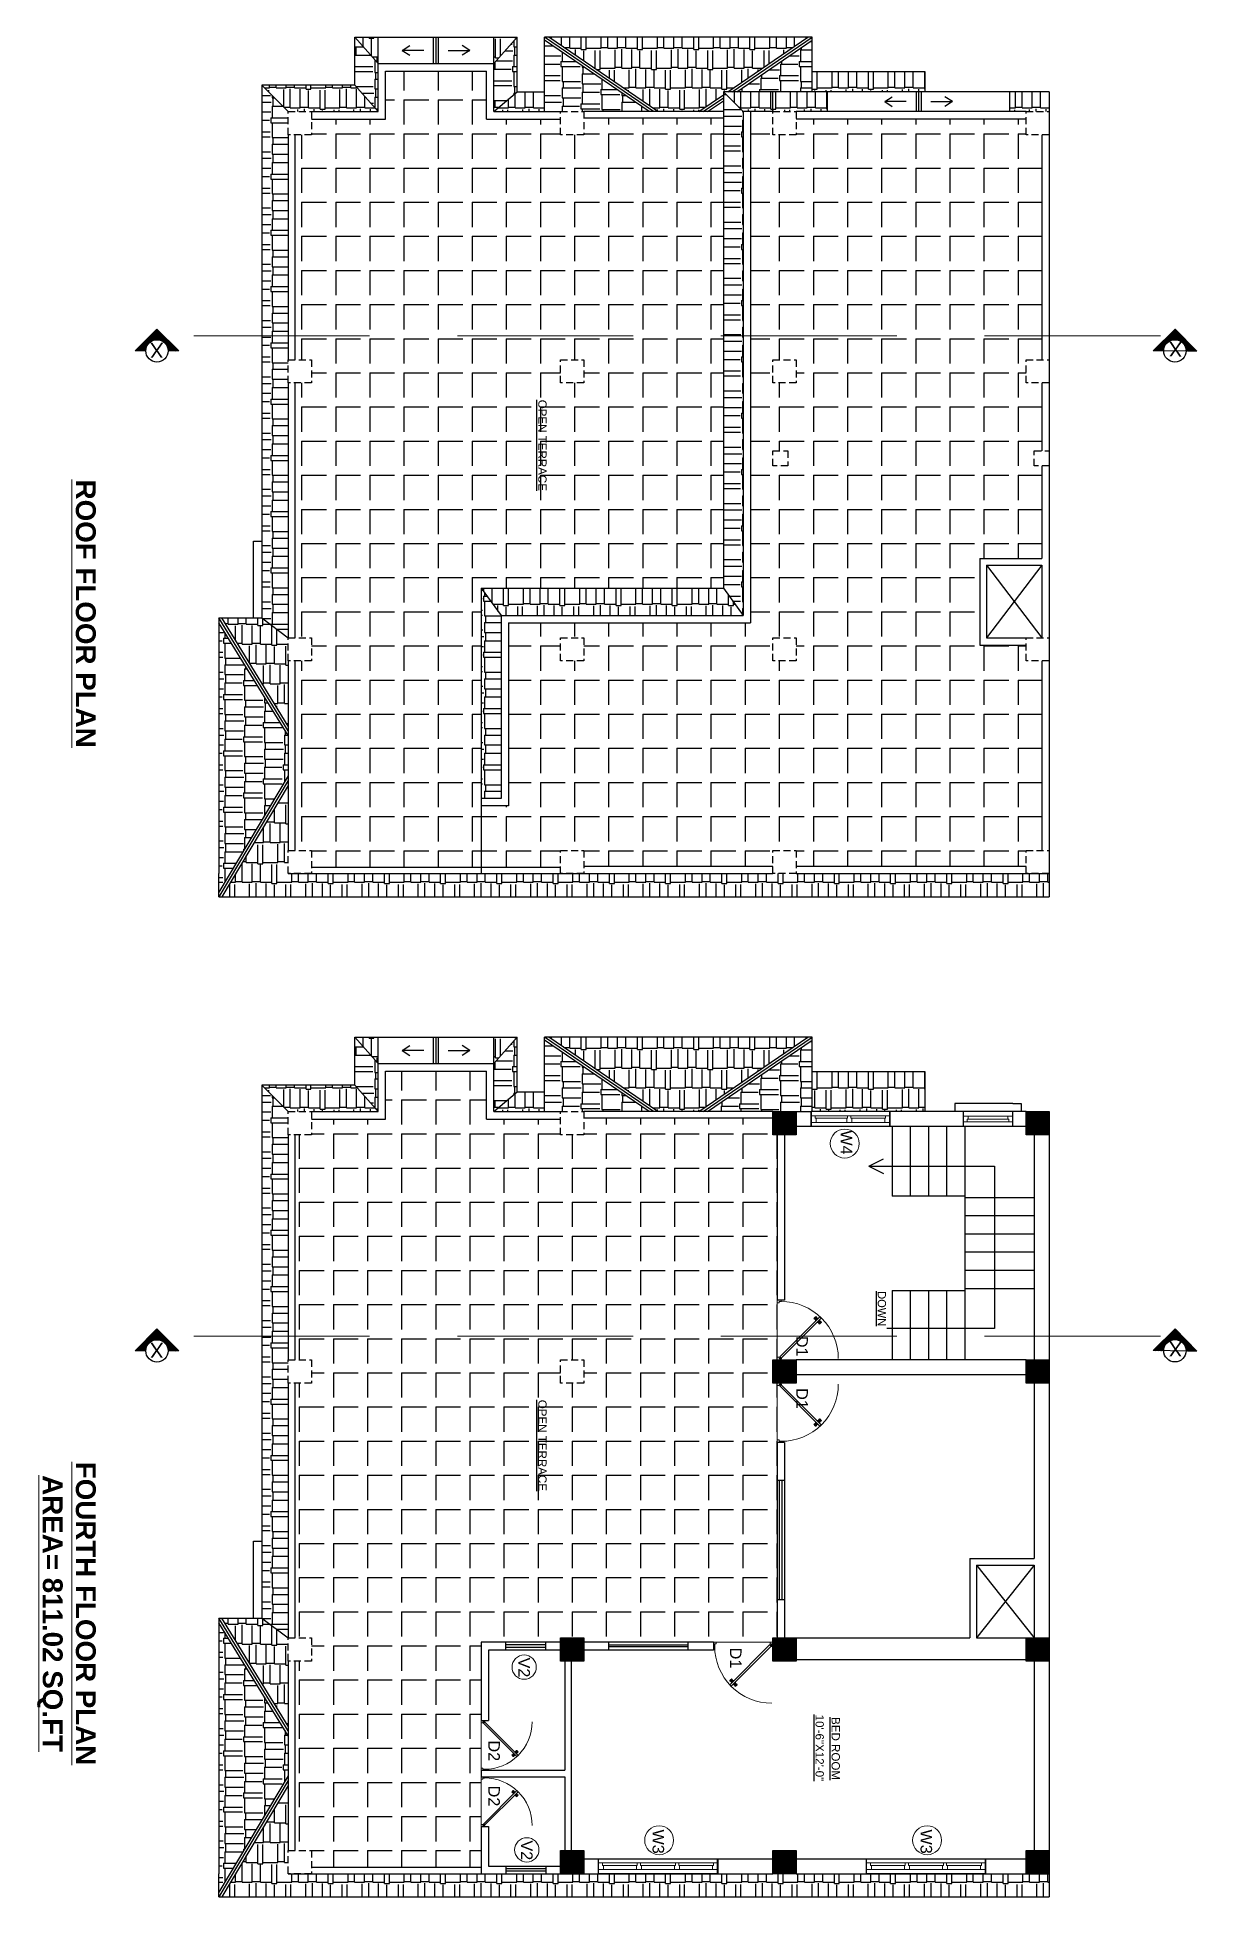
# Model space of a CAD drawing. Header units: inches. Extents: x 1397 to 20304, y -27267 to -746.
# Drawn here: x 15992 to 16694, y -18314 to -17190 of the extents above; entities that cross this region are included whole.
import ezdxf

# ---------------------------------------------------------------- set-up
doc = ezdxf.new("R2010")
doc.units = ezdxf.units.IN
doc.header["$LTSCALE"] = 17
doc.header["$MEASUREMENT"] = 0
doc.linetypes.add('21_FP_00$0$HIDDEN', pattern=[0.375, 0.25, -0.125])
doc.linetypes.add('PHANTOM2', pattern=[1.25, 0.625, -0.125, 0.125, -0.125, 0.125, -0.125])
for name, color, linetype, lineweight in [('25 BOT BAR', 12, 'Continuous', 25), ('aa_section_line', 2, 'PHANTOM2', 13), ('DOOR & WIN', 1, 'Continuous', 25), ('OUTLINE', 1, 'Continuous', 25), ('PUERTAS', 7, 'Continuous', 9), ('TEXT', 231, 'Continuous', 20), ('WINDOW FRAME PLAN', 162, 'Continuous', 18)]:
    doc.layers.add(name, color=color, linetype=linetype, lineweight=lineweight)
doc.layers.add('A-Sect-Iden', color=111, linetype='Continuous')
doc.styles.add('DIMTEXT', font='arial.ttf', dxfattribs={"height": 6})
doc.styles.add('HEADING', font='swissel.ttf')
pattern_1 = [(270, (38942.955, -7224.96), (12, -25.5), [6, -5, 7, -3, 9, -4]), (270, (38943.455, -7230.96), (12, -25.5), [5, -19, 4, -6]), (270, (38942.205, -7242.96), (12, -25.5), [3, -31]), (360, (38942.955, -7224.96), (12, 8.5), [11.5, -36.5]), (360, (38942.955, -7230.96), (12, 8.5), [11.25, -36.75]), (360, (38942.955, -7235.96), (12, 8.5), [10.5, -37.5]), (360, (38942.205, -7242.96), (12, 8.5), [11.5, -36.5]), (360, (38942.205, -7245.96), (12, 8.5), [11.5, -36.5]), (360, (38942.955, -7254.96), (12, 8.5), [11, -37])]
pattern_2 = [(270, (38942.955, -7224.96), (20.625, -4e-15), [15, -5.625]), (360, (38942.955, -7224.96), (5e-15, 20.625), [15, -5.625])]
pattern_3 = [(360, (37765.9, -7829.223), (25.5, 12), [6, -5, 7, -3, 9, -4]), (360, (37771.9, -7828.723), (25.5, 12), [5, -19, 4, -6]), (360, (37783.9, -7829.973), (25.5, 12), [3, -31]), (90, (37765.8995, -7829.223), (-8.5, 12), [11.5, -36.5]), (90, (37771.8995, -7829.223), (-8.5, 12), [11.25, -36.75]), (90, (37776.8995, -7829.223), (-8.5, 12), [10.5, -37.5]), (90, (37783.8995, -7829.973), (-8.5, 12), [11.5, -36.5]), (90, (37786.8995, -7829.973), (-8.5, 12), [11.5, -36.5]), (90, (37795.8995, -7829.223), (-8.5, 12), [11, -37])]
pattern_4 = [(270, (37765.9, -7829.223), (12, -25.5), [6, -5, 7, -3, 9, -4]), (270, (37766.4, -7835.223), (12, -25.5), [5, -19, 4, -6]), (270, (37765.15, -7847.223), (12, -25.5), [3, -31]), (360, (37765.8995, -7829.223), (12, 8.5), [11.5, -36.5]), (360, (37765.8995, -7835.223), (12, 8.5), [11.25, -36.75]), (360, (37765.8995, -7840.223), (12, 8.5), [10.5, -37.5]), (360, (37765.1495, -7847.223), (12, 8.5), [11.5, -36.5]), (360, (37765.1495, -7850.223), (12, 8.5), [11.5, -36.5]), (360, (37765.8995, -7859.223), (12, 8.5), [11, -37])]
pattern_5 = [(270, (34998.502, -7829.223), (12, -25.5), [6, -5, 7, -3, 9, -4]), (270, (34999.002, -7835.223), (12, -25.5), [5, -19, 4, -6]), (270, (34997.752, -7847.223), (12, -25.5), [3, -31]), (360, (34998.502, -7829.223), (12, 8.5), [11.5, -36.5]), (360, (34998.502, -7835.223), (12, 8.5), [11.25, -36.75]), (360, (34998.502, -7840.223), (12, 8.5), [10.5, -37.5]), (360, (34997.752, -7847.223), (12, 8.5), [11.5, -36.5]), (360, (34997.752, -7850.223), (12, 8.5), [11.5, -36.5]), (360, (34998.502, -7859.223), (12, 8.5), [11, -37])]
pattern_6 = [(360, (34998.502, -7829.223), (25.5, 12), [6, -5, 7, -3, 9, -4]), (360, (35004.502, -7828.723), (25.5, 12), [5, -19, 4, -6]), (360, (35016.502, -7829.973), (25.5, 12), [3, -31]), (90, (34998.502, -7829.223), (-8.5, 12), [11.5, -36.5]), (90, (35004.502, -7829.223), (-8.5, 12), [11.25, -36.75]), (90, (35009.502, -7829.223), (-8.5, 12), [10.5, -37.5]), (90, (35016.502, -7829.973), (-8.5, 12), [11.5, -36.5]), (90, (35019.502, -7829.973), (-8.5, 12), [11.5, -36.5]), (90, (35028.502, -7829.223), (-8.5, 12), [11, -37])]
pattern_7 = [(360, (36872.581, -6982.3), (25.5, 12), [6, -5, 7, -3, 9, -4]), (360, (36878.581, -6981.8), (25.5, 12), [5, -19, 4, -6]), (360, (36890.581, -6983.05), (25.5, 12), [3, -31]), (90, (36872.581, -6982.3005), (-8.5, 12), [11.5, -36.5]), (90, (36878.581, -6982.3005), (-8.5, 12), [11.25, -36.75]), (90, (36883.581, -6982.3005), (-8.5, 12), [10.5, -37.5]), (90, (36890.581, -6983.0505), (-8.5, 12), [11.5, -36.5]), (90, (36893.581, -6983.0505), (-8.5, 12), [11.5, -36.5]), (90, (36902.581, -6982.3005), (-8.5, 12), [11, -37])]
pattern_8 = [(270, (36872.581, -6982.3), (12, -25.5), [6, -5, 7, -3, 9, -4]), (270, (36873.081, -6988.3), (12, -25.5), [5, -19, 4, -6]), (270, (36871.831, -7000.3), (12, -25.5), [3, -31]), (360, (36872.581, -6982.3005), (12, 8.5), [11.5, -36.5]), (360, (36872.581, -6988.3005), (12, 8.5), [11.25, -36.75]), (360, (36872.581, -6993.3005), (12, 8.5), [10.5, -37.5]), (360, (36871.831, -7000.3005), (12, 8.5), [11.5, -36.5]), (360, (36871.831, -7003.3005), (12, 8.5), [11.5, -36.5]), (360, (36872.581, -7012.3005), (12, 8.5), [11, -37])]
pattern_9 = [(360, (37765.9, -7224.96), (25.5, 12), [6, -5, 7, -3, 9, -4]), (360, (37771.9, -7224.46), (25.5, 12), [5, -19, 4, -6]), (360, (37783.9, -7225.71), (25.5, 12), [3, -31]), (90, (37765.8995, -7224.96), (-8.5, 12), [11.5, -36.5]), (90, (37771.8995, -7224.96), (-8.5, 12), [11.25, -36.75]), (90, (37776.8995, -7224.96), (-8.5, 12), [10.5, -37.5]), (90, (37783.8995, -7225.71), (-8.5, 12), [11.5, -36.5]), (90, (37786.8995, -7225.71), (-8.5, 12), [11.5, -36.5]), (90, (37795.8995, -7224.96), (-8.5, 12), [11, -37])]
pattern_10 = [(360, (38942.955, -7224.96), (25.5, 12), [6, -5, 7, -3, 9, -4]), (360, (38948.955, -7224.46), (25.5, 12), [5, -19, 4, -6]), (360, (38960.955, -7225.71), (25.5, 12), [3, -31]), (90, (38942.955, -7224.96), (-8.5, 12), [11.5, -36.5]), (90, (38948.955, -7224.96), (-8.5, 12), [11.25, -36.75]), (90, (38953.955, -7224.96), (-8.5, 12), [10.5, -37.5]), (90, (38960.955, -7225.71), (-8.5, 12), [11.5, -36.5]), (90, (38963.955, -7225.71), (-8.5, 12), [11.5, -36.5]), (90, (38972.955, -7224.96), (-8.5, 12), [11, -37])]
pattern_11 = [(270, (37765.9, -7224.96), (12, -25.5), [6, -5, 7, -3, 9, -4]), (270, (37766.4, -7230.96), (12, -25.5), [5, -19, 4, -6]), (270, (37765.15, -7242.96), (12, -25.5), [3, -31]), (360, (37765.8995, -7224.96), (12, 8.5), [11.5, -36.5]), (360, (37765.8995, -7230.96), (12, 8.5), [11.25, -36.75]), (360, (37765.8995, -7235.96), (12, 8.5), [10.5, -37.5]), (360, (37765.1495, -7242.96), (12, 8.5), [11.5, -36.5]), (360, (37765.1495, -7245.96), (12, 8.5), [11.5, -36.5]), (360, (37765.8995, -7254.96), (12, 8.5), [11, -37])]
pattern_12 = [(270, (34998.502, -7224.96), (12, -25.5), [6, -5, 7, -3, 9, -4]), (270, (34999.002, -7230.96), (12, -25.5), [5, -19, 4, -6]), (270, (34997.752, -7242.96), (12, -25.5), [3, -31]), (360, (34998.502, -7224.96), (12, 8.5), [11.5, -36.5]), (360, (34998.502, -7230.96), (12, 8.5), [11.25, -36.75]), (360, (34998.502, -7235.96), (12, 8.5), [10.5, -37.5]), (360, (34997.752, -7242.96), (12, 8.5), [11.5, -36.5]), (360, (34997.752, -7245.96), (12, 8.5), [11.5, -36.5]), (360, (34998.502, -7254.96), (12, 8.5), [11, -37])]
pattern_13 = [(360, (34998.502, -7224.96), (25.5, 12), [6, -5, 7, -3, 9, -4]), (360, (35004.502, -7224.46), (25.5, 12), [5, -19, 4, -6]), (360, (35016.502, -7225.71), (25.5, 12), [3, -31]), (90, (34998.502, -7224.96), (-8.5, 12), [11.5, -36.5]), (90, (35004.502, -7224.96), (-8.5, 12), [11.25, -36.75]), (90, (35009.502, -7224.96), (-8.5, 12), [10.5, -37.5]), (90, (35016.502, -7225.71), (-8.5, 12), [11.5, -36.5]), (90, (35019.502, -7225.71), (-8.5, 12), [11.5, -36.5]), (90, (35028.502, -7224.96), (-8.5, 12), [11, -37])]
pattern_14 = [(360, (36872.581, -6378.037), (25.5, 12), [6, -5, 7, -3, 9, -4]), (360, (36878.581, -6377.537), (25.5, 12), [5, -19, 4, -6]), (360, (36890.581, -6378.787), (25.5, 12), [3, -31]), (90, (36872.581, -6378.037), (-8.5, 12), [11.5, -36.5]), (90, (36878.581, -6378.037), (-8.5, 12), [11.25, -36.75]), (90, (36883.581, -6378.037), (-8.5, 12), [10.5, -37.5]), (90, (36890.581, -6378.787), (-8.5, 12), [11.5, -36.5]), (90, (36893.581, -6378.787), (-8.5, 12), [11.5, -36.5]), (90, (36902.581, -6378.037), (-8.5, 12), [11, -37])]
pattern_15 = [(270, (36872.581, -6378.037), (12, -25.5), [6, -5, 7, -3, 9, -4]), (270, (36873.081, -6384.037), (12, -25.5), [5, -19, 4, -6]), (270, (36871.831, -6396.037), (12, -25.5), [3, -31]), (360, (36872.581, -6378.037), (12, 8.5), [11.5, -36.5]), (360, (36872.581, -6384.037), (12, 8.5), [11.25, -36.75]), (360, (36872.581, -6389.037), (12, 8.5), [10.5, -37.5]), (360, (36871.831, -6396.037), (12, 8.5), [11.5, -36.5]), (360, (36871.831, -6399.037), (12, 8.5), [11.5, -36.5]), (360, (36872.581, -6408.037), (12, 8.5), [11, -37])]

msp = doc.modelspace()

# ---------------------------------------------------------------- texts
at = {"layer": 'A-Sect-Iden', "ltscale": 0.5, "char_height": 9, "width": 12.25, "attachment_point": 5, "style": 'HEADING'}
for insert, rotation in [((16064.8, -17379.4), 179.8551), ((16680.7, -17378.7), 179.2631), ((16064.8, -17983.6), 179.8551), ((16680.7, -17982.9), 179.2631)]:
    msp.add_mtext('X', dxfattribs=dict(at, insert=insert, rotation=rotation))
at = {"layer": 'DOOR & WIN', "char_height": 5, "attachment_point": 5, "rotation": 270}
for s, insert in [('{\\fArial TUR|b0|i0|c0|p34;\\L\\C7;OPEN TERRACE}', (16297.9, -17436.9)), ('{\\L\\C7;DOWN}', (16503.1, -17958.6)), ('{\\fArial TUR|b0|i0|c0|p34;\\L\\C7;OPEN TERRACE}', (16297.9, -18041.2)), ('{\\fArial TUR|b0|i0|c0|p34;\\L\\C7;10\'-6"X12\'-0"}', (16465.5, -18224)), ('{\\fArial TUR|b0|i0|c0|p34;\\L\\C7;BED ROOM}', (16475.2, -18224.4))]:
    msp.add_mtext(s, dxfattribs=dict(at, insert=insert))
at = {"layer": 'TEXT', "style": 'DIMTEXT'}
for s, p in [('W4', (16478.2, -17850.8)), ('D1', (16451.4, -17975)), ('D1', (16451.4, -18006.6)), ('V2', (16283.4, -18169.4)), ('D1', (16411.3, -18163.4)), ('D2', (16265.2, -18219.5)), ('D2', (16265.2, -18246.8)), ('V2', (16285, -18279.9)), ('W3', (16364.5, -18273.3)), ('W3', (16526.5, -18273.3))]:
    msp.add_text(s, height=7, rotation=270, dxfattribs=at).set_placement(p)
at = {"layer": 'TEXT', "char_height": 12, "width": 396.298, "attachment_point": 2, "rotation": 270}
for s, insert in [('{\\fArial|b1|i0|c0|p34;\\LROOF FLOOR PLAN }', (16027.9, -17538.6)), ('{\\fArial|b1|i0|c0|p34;\\LFOURTH FLOOR PLAN \\PAREA= 811.02 SQ.FT}', (16027.9, -18142.8))]:
    msp.add_mtext(s, dxfattribs=dict(at, insert=insert))

# ---------------------------------------------------------------- blocks, each defined once
blk = doc.blocks.new('ffddd')
at = {"layer": 'DOOR & WIN'}
for p, q in [((-13345.3, -2388.1), (-13345.3, -2316.1)), ((-13336.3, -2316.1), (-13345.3, -2316.1)), ((-13336.3, -2316.1), (-13336.3, -2388.1)), ((-13336.3, -2388.1), (-13345.3, -2388.1)), ((-13336.3, -2388.1), (-13345.3, -2388.1))]:
    blk.add_line(p, q, dxfattribs=at)
at = {"layer": 'WINDOW FRAME PLAN'}
for p, q in [((-13342.8, -2316.1), (-13342.8, -2318.6)), ((-13342.8, -2385.6), (-13342.8, -2318.6)), ((-13342.8, -2318.6), (-13341.3, -2318.6)), ((-13341.3, -2318.6), (-13341.3, -2319.1)), ((-13341.3, -2319.1), (-13341.3, -2339.6)), ((-13341.3, -2319.1), (-13338.8, -2319.1)), ((-13338.8, -2316.1), (-13338.8, -2319.1)), ((-13338.8, -2319.1), (-13338.8, -2385.1)), ((-13342.8, -2339.6), (-13341.3, -2339.6)), ((-13342.8, -2341.6), (-13341.3, -2341.6)), ((-13341.3, -2339.1), (-13338.8, -2339.1)), ((-13341.3, -2341.6), (-13341.3, -2342.1)), ((-13341.3, -2341.6), (-13341.3, -2362.6)), ((-13341.3, -2342.1), (-13338.8, -2342.1)), ((-13342.8, -2362.6), (-13341.3, -2362.6)), ((-13342.8, -2364.6), (-13341.3, -2364.6)), ((-13341.3, -2362.1), (-13338.8, -2362.1)), ((-13341.3, -2362.6), (-13341.3, -2362.1)), ((-13341.3, -2364.6), (-13341.3, -2385.6)), ((-13341.3, -2365.1), (-13338.8, -2365.1)), ((-13342.8, -2388.1), (-13342.8, -2385.6)), ((-13342.8, -2385.6), (-13341.3, -2385.6)), ((-13341.3, -2385.1), (-13338.8, -2385.1)), ((-13341.3, -2385.6), (-13341.3, -2385.1)), ((-13338.8, -2388.1), (-13338.8, -2385.1))]:
    blk.add_line(p, q, dxfattribs=at)
blk = doc.blocks.new('3ft')
at = {"layer": 'PUERTAS', "color": 6}
for p, q in [((1, 2.5), (25.2, 26.7)), ((26, 25.9), (1.8, 1.6)), ((26, 25.9), (25.2, 26.7)), ((0, 2.4), (0, 0)), ((0.7, 2.4), (0, 2.4)), ((1.6, 0), (0, 0)), ((0.7, 1.5), (0.7, 2.4)), ((0.8, 1.5), (0.7, 1.5)), ((0.8, 1.5), (0.8, 2.4)), ((0.8, 1.2), (0.8, 1.5)), ((1.6, 1.2), (0.8, 1.2)), ((1.6, 1.8), (0.9, 2.5)), ((1.6, 1.9), (1, 2.5)), ((1.6, 1.9), (1.6, 1.8)), ((1.8, 1.6), (1.6, 1.8)), ((1.6, 0), (1.6, 1.2)), ((34.4, 0), (34.4, 1.2)), ((34.4, 1.2), (35.2, 1.2)), ((34.4, 0), (36, 0)), ((35.2, 1.2), (35.2, 2.4)), ((35.2, 2.4), (36, 2.4)), ((36, 0), (36, 2.4))]:
    blk.add_line(p, q, dxfattribs=at)
at = {"layer": 'PUERTAS', "color": 8}
for p, q in [((22.6, 24.9), (21.6, 25.7)), ((22.6, 25), (21.7, 25.7)), ((22.7, 25.1), (21.8, 25.9)), ((22.1, 26.3), (22, 26.1)), ((22.9, 25.2), (22, 26.1)), ((22.1, 26.3), (22.3, 26.4)), ((22.3, 26.4), (22.3, 26.4)), ((23.2, 25.5), (22.3, 26.4)), ((23.3, 25.7), (22.5, 26.6)), ((23.5, 25.8), (22.7, 26.8)), ((23.4, 25.8), (22.7, 26.7)), ((22.7, 24.3), (23, 24.8)), ((23, 25), (22.8, 25.1)), ((23, 25), (22.9, 25.2)), ((23, 25), (22.9, 25.1)), ((22.9, 24.5), (23.1, 24.9)), ((23.1, 25.1), (23, 25.2)), ((23.1, 24.8), (23.2, 25)), ((23.3, 25.3), (23.2, 25.4)), ((23.4, 25.4), (23.3, 25.6)), ((23.4, 25.4), (23.3, 25.5)), ((23.4, 25.4), (23.3, 25.5)), ((23.3, 24.9), (23.3, 25.1)), ((23.5, 25.1), (23.3, 25.1)), ((23.6, 25.3), (23.4, 25.2)), ((23.9, 25.5), (23.5, 25.3)), ((24.1, 25.7), (23.6, 25.4)), ((23.6, 23.4), (24.1, 23.7)), ((23.8, 23.6), (24.2, 23.8)), ((24.1, 23.8), (24.3, 23.9)), ((24.2, 24), (24.4, 24)), ((24.2, 23.3), (25, 22.3)), ((24.3, 23.7), (24.4, 23.6)), ((24.3, 23.7), (24.5, 23.6)), ((24.3, 23.6), (24.4, 23.5)), ((24.3, 23.3), (25.1, 22.4)), ((24.4, 24.2), (24.4, 24)), ((24.4, 23.8), (24.5, 23.7)), ((24.4, 23.4), (25.2, 22.5)), ((24.6, 24.3), (24.5, 24.1)), ((24.5, 23.6), (25.4, 22.7)), ((24.8, 24.6), (24.6, 24.2)), ((24.6, 24), (24.7, 23.9)), ((25, 24.8), (24.7, 24.3)), ((24.7, 24.1), (24.8, 23.9)), ((24.7, 24.1), (24.8, 24)), ((24.8, 24.1), (24.9, 24)), ((24.8, 23.8), (25.7, 23)), ((25, 24), (25.9, 23.2)), ((25.1, 24.2), (26.1, 23.4)), ((25.1, 24.1), (26, 23.3)), ((25.6, 22.8), (25.4, 22.7)), ((25.6, 22.8), (25.7, 23)), ((25.7, 23), (25.7, 23)), ((0, 0), (36, 0))]:
    blk.add_line(p, q, dxfattribs=at)
at = {"layer": 'PUERTAS', "color": 1}
for p, q in [((21.7, 25.8), (22.1, 26.3)), ((21.7, 25.7), (22.2, 26.2)), ((21.7, 25.8), (21.7, 25.8)), ((22.5, 25), (21.7, 25.6)), ((22.6, 26.7), (22.1, 26.3)), ((22.7, 26.7), (22.2, 26.2)), ((22.6, 26.7), (22.6, 26.7)), ((22.6, 25), (23, 25.4)), ((22.6, 24.3), (22.9, 24.7)), ((22.6, 24.1), (22.6, 24.1)), ((22.7, 25.1), (22.7, 25.1)), ((23.4, 25.9), (22.8, 26.7)), ((22.8, 25.1), (23.1, 25.3)), ((22.9, 25), (22.8, 25.1)), ((22.9, 24.9), (23.2, 25.2)), ((22.9, 24.8), (22.9, 24.8)), ((22.9, 24.7), (22.9, 24.7)), ((23.4, 25.8), (23, 25.4)), ((23.3, 25.6), (23.1, 25.3)), ((23.5, 25.5), (23.2, 25.2)), ((23.3, 25.7), (23.3, 25.7)), ((23.4, 25.5), (23.3, 25.6)), ((23.4, 23.3), (23.4, 23.3)), ((23.6, 25.5), (23.6, 25.5)), ((23.6, 23.3), (24, 23.6)), ((24.1, 25.8), (23.7, 25.5)), ((23.7, 25.5), (23.7, 25.5)), ((24, 23.6), (24, 23.6)), ((24.1, 23.6), (24.1, 23.6)), ((24.3, 25.8), (24.3, 25.8)), ((24.3, 23.6), (24.5, 23.9)), ((24.3, 23.3), (24.7, 23.7)), ((24.3, 23.6), (24.4, 23.5)), ((24.3, 23.2), (24.9, 22.4)), ((24.4, 23.5), (24.6, 23.8)), ((24.4, 23.4), (24.4, 23.4)), ((24.8, 24.1), (24.5, 23.9)), ((24.9, 24), (24.6, 23.8)), ((25.1, 24.1), (24.7, 23.7)), ((25.1, 24.8), (24.8, 24.4)), ((24.8, 24.4), (24.8, 24.4)), ((24.8, 24.3), (24.8, 24.3)), ((24.8, 24.1), (24.9, 24)), ((25, 24), (25, 24)), ((25, 22.4), (25.5, 22.9)), ((25.1, 25), (25.1, 25)), ((25.1, 22.4), (25.6, 22.8)), ((25.2, 24.1), (26, 23.5)), ((26, 23.4), (25.5, 22.9)), ((26, 23.3), (25.6, 22.8)), ((26, 23.3), (26, 23.3)), ((25.1, 22.4), (25.1, 22.4))]:
    blk.add_line(p, q, dxfattribs=at)
at = {"layer": 'PUERTAS', "color": 2}
for p, q in [((22, 26.1), (22, 26.1)), ((25.4, 22.7), (25.4, 22.7))]:
    blk.add_line(p, q, dxfattribs=at)
at = {"layer": 'PUERTAS', "color": 6}
for radius in [0.155, 0.0752]:
    blk.add_circle((0.8, 2.6), radius, dxfattribs=at)
blk.add_arc((0.8, 2.6), 34.4, 359.7285, 90.0333, dxfattribs=at)
at = {"layer": 'PUERTAS', "color": 1}
for centre, start, end in [((22.5, 25), 231.0764, 315), ((22.7, 24.2), 135, 225), ((22.7, 26.7), 38.9236, 135), ((22.8, 25.1), 225, 315), ((23, 24.9), 135, 219.7428), ((22.9, 24.8), 315, 39.7428), ((23.3, 25.6), 315, 45), ((23.4, 25.9), 315, 38.9236), ((23.5, 23.4), 225, 315), ((23.5, 25.4), 50.2572, 135), ((23.6, 25.5), 230.2572, 315), ((24.1, 23.6), 50.2572, 135), ((24.2, 25.7), 45, 135), ((24.2, 23.7), 230.2572, 315), ((24.3, 23.2), 135, 218.9236), ((24.4, 23.5), 135, 225), ((24.8, 24.3), 135, 219.7428), ((24.7, 24.2), 315, 39.7428), ((24.9, 24), 45, 135), ((25, 24.9), 315, 45), ((25.2, 24.1), 51.0764, 135), ((26, 23.4), 315, 51.0764), ((25, 22.4), 218.9236, 315)]:
    blk.add_arc(centre, 0.08, start, end, dxfattribs=at)
blk = doc.blocks.new('*U2802')
at = {"color": 3, "xscale": -1}
blk.add_blockref('3ft', (42, 0), dxfattribs=at)
blk = doc.blocks.new('*U2795')
at = {"color": 3, "xscale": -1}
blk.add_blockref('3ft', (42, 0), dxfattribs=at)
blk = doc.blocks.new("W4'")
at = {"layer": '25 BOT BAR'}
for p, q in [((9894.3, -8421.4), (9894.3, -8468.9)), ((9903.3, -8421.4), (9903.3, -8468.9))]:
    blk.add_line(p, q, dxfattribs=at)
at = {"layer": 'DOOR & WIN'}
blk.add_line((9903.3, -8421.4), (9894.3, -8421.4), dxfattribs=at)
at = {"layer": 'OUTLINE'}
blk.add_line((9903.3, -8468.9), (9894.3, -8468.9), dxfattribs=at)
at = {"layer": 'WINDOW FRAME PLAN'}
for p, q in [((9896.8, -8421.4), (9896.8, -8423.9)), ((9896.8, -8468.9), (9896.8, -8423.9)), ((9896.8, -8423.9), (9898.3, -8423.9)), ((9898.3, -8423.9), (9898.3, -8424.4)), ((9898.3, -8424.4), (9898.3, -8444.9)), ((9898.3, -8424.4), (9900.8, -8424.4)), ((9900.8, -8421.4), (9900.8, -8424.4)), ((9900.8, -8424.4), (9900.8, -8468.9)), ((9896.8, -8444.9), (9898.3, -8444.9)), ((9896.8, -8446.9), (9898.3, -8446.9)), ((9898.3, -8444.4), (9900.8, -8444.4)), ((9898.3, -8446.9), (9898.3, -8447.4)), ((9898.3, -8446.9), (9898.3, -8466.4)), ((9898.3, -8447.4), (9900.8, -8447.4)), ((9896.8, -8468.9), (9896.8, -8466.4)), ((9896.8, -8466.4), (9898.3, -8466.4)), ((9898.3, -8465.9), (9900.8, -8465.9)), ((9898.3, -8466.4), (9898.3, -8465.9)), ((9900.8, -8468.9), (9900.8, -8465.9))]:
    blk.add_line(p, q, dxfattribs=at)
blk = doc.blocks.new('2ft6in')
at = {"layer": 'PUERTAS', "color": 2}
for p, q in [((0.8, 2.1), (21, 22.3)), ((21.7, 21.6), (1.5, 1.4)), ((18.3, 21.8), (18.3, 21.8)), ((21.7, 21.6), (21, 22.3)), ((21.2, 18.9), (21.2, 18.9)), ((0, 2), (0, 0)), ((0.6, 2), (0, 2)), ((1.3, 0), (0, 0)), ((0.6, 1.3), (0.6, 2)), ((0.7, 1.3), (0.6, 1.3)), ((0.7, 1.3), (0.7, 2)), ((0.7, 1), (0.7, 1.3)), ((1.3, 1), (0.7, 1)), ((1.4, 1.6), (0.8, 2.1)), ((1.3, 1.5), (0.8, 2.1)), ((1.4, 1.6), (1.3, 1.5)), ((1.5, 1.4), (1.3, 1.5)), ((1.3, 0), (1.3, 1)), ((28.7, 0), (28.7, 1)), ((28.7, 1), (29.3, 1)), ((28.7, 0), (30, 0)), ((29.3, 1), (29.3, 2)), ((29.3, 2), (30, 2)), ((30, 0), (30, 2))]:
    blk.add_line(p, q, dxfattribs=at)
at = {"layer": 'PUERTAS', "color": 8}
for p, q in [((18.8, 20.8), (18, 21.4)), ((18.9, 20.8), (18.1, 21.5)), ((19, 20.9), (18.2, 21.6)), ((18.4, 21.9), (18.3, 21.8)), ((19.1, 21), (18.3, 21.7)), ((18.4, 21.9), (18.6, 22)), ((18.6, 22), (18.6, 22)), ((19.3, 21.3), (18.6, 22)), ((19.4, 21.4), (18.8, 22.1)), ((19.6, 21.5), (18.9, 22.3)), ((19.5, 21.5), (18.9, 22.3)), ((18.9, 20.3), (19.2, 20.7)), ((19.1, 20.8), (19, 20.9)), ((19.2, 20.9), (19.1, 21)), ((19.1, 20.8), (19.1, 20.9)), ((19.1, 20.4), (19.3, 20.8)), ((19.3, 20.9), (19.2, 21)), ((19.4, 21.1), (19.3, 21.2)), ((19.3, 20.6), (19.3, 20.8)), ((19.5, 21.2), (19.4, 21.3)), ((19.5, 21.2), (19.4, 21.3)), ((19.5, 21.1), (19.4, 21.2)), ((19.4, 20.8), (19.4, 20.9)), ((19.6, 20.9), (19.4, 20.9)), ((19.7, 21.1), (19.5, 21)), ((20.1, 21.4), (19.6, 21.1)), ((19.9, 21.2), (19.6, 21.1)), ((19.7, 19.5), (20.1, 19.8)), ((19.9, 19.7), (20.2, 19.8)), ((20.1, 19.9), (20.3, 19.9)), ((20.2, 20), (20.3, 20)), ((20.2, 19.7), (20.3, 19.6)), ((20.2, 19.7), (20.3, 19.6)), ((20.2, 19.4), (20.9, 18.7)), ((20.2, 19.4), (20.8, 18.6)), ((20.3, 20.1), (20.4, 20)), ((20.3, 19.8), (20.4, 19.7)), ((20.3, 19.5), (21, 18.8)), ((20.5, 20.3), (20.4, 20.1)), ((20.4, 19.8), (20.4, 19.7)), ((20.7, 20.5), (20.5, 20.2)), ((20.5, 20), (20.6, 19.9)), ((20.5, 19.6), (21.1, 18.9)), ((20.8, 20.6), (20.6, 20.2)), ((20.6, 20.1), (20.7, 20)), ((20.6, 20.1), (20.7, 20)), ((20.6, 20), (20.7, 20)), ((20.7, 19.9), (21.4, 19.2)), ((20.8, 20), (21.6, 19.3)), ((20.9, 20.1), (21.7, 19.5)), ((21, 20.1), (21.7, 19.5)), ((21.3, 19), (21.2, 18.9)), ((21.3, 19), (21.4, 19.1)), ((21.4, 19.2), (21.4, 19.1)), ((0, 0), (30, 0))]:
    blk.add_line(p, q, dxfattribs=at)
at = {"layer": 'PUERTAS', "color": 1}
for p, q in [((18.1, 21.5), (18.5, 21.9)), ((18.1, 21.4), (18.5, 21.9)), ((18.1, 21.5), (18.1, 21.5)), ((18.7, 20.8), (18.1, 21.3)), ((18.9, 22.3), (18.5, 21.9)), ((18.8, 22.2), (18.5, 21.9)), ((18.8, 22.2), (18.8, 22.2)), ((18.8, 20.8), (19.2, 21.2)), ((18.8, 20.2), (19.1, 20.6)), ((18.9, 20.1), (18.8, 20.1)), ((18.9, 20.9), (18.9, 20.9)), ((19.5, 21.6), (19, 22.3)), ((19, 20.9), (19.2, 21.1)), ((19.1, 20.8), (19, 20.9)), ((19.1, 20.8), (19.3, 21)), ((19.1, 20.7), (19.1, 20.7)), ((19.1, 20.6), (19.1, 20.6)), ((19.5, 21.5), (19.2, 21.2)), ((19.5, 21.3), (19.2, 21.1)), ((19.5, 21.2), (19.3, 21)), ((19.4, 21.4), (19.5, 21.4)), ((19.5, 21.2), (19.4, 21.3)), ((19.5, 19.4), (19.5, 19.4)), ((19.6, 21.2), (19.6, 21.2)), ((19.6, 19.4), (20, 19.7)), ((20.1, 21.5), (19.7, 21.2)), ((19.7, 21.2), (19.7, 21.2)), ((20, 19.7), (20, 19.7)), ((20.1, 19.7), (20.1, 19.7)), ((20.2, 21.5), (20.2, 21.5)), ((20.2, 19.7), (20.4, 19.9)), ((20.2, 19.4), (20.6, 19.8)), ((20.2, 19.7), (20.3, 19.6)), ((20.2, 19.3), (20.8, 18.6)), ((20.3, 19.6), (20.5, 19.8)), ((20.3, 19.5), (20.3, 19.5)), ((20.6, 20.1), (20.4, 19.9)), ((20.7, 20), (20.5, 19.8)), ((20.7, 20.2), (20.6, 20.2)), ((20.9, 20.1), (20.6, 19.8)), ((20.6, 20.1), (20.7, 20)), ((20.9, 20.7), (20.7, 20.3)), ((20.7, 20.3), (20.7, 20.3)), ((20.8, 20), (20.8, 20)), ((20.9, 20.8), (20.9, 20.8)), ((20.9, 18.6), (21.3, 19.1)), ((20.9, 18.7), (21.3, 19)), ((20.9, 18.7), (20.9, 18.7)), ((21, 20.1), (21.7, 19.6)), ((21.7, 19.5), (21.3, 19.1)), ((21.7, 19.4), (21.3, 19)), ((21.6, 19.4), (21.7, 19.4))]:
    blk.add_line(p, q, dxfattribs=at)
at = {"layer": 'PUERTAS', "color": 2}
for radius in [0.129, 0.0627]:
    blk.add_circle((0.7, 2.1), radius, dxfattribs=at)
at = {"layer": 'PUERTAS', "color": 8}
blk.add_arc((0.7, 2.1), 28.7, 359.7285, 90.0333, dxfattribs=at)
at = {"layer": 'PUERTAS', "color": 1}
for centre, start, end in [((18.8, 20.8), 231.0764, 315), ((18.9, 20.2), 135, 225), ((18.9, 22.2), 38.9236, 135), ((19, 20.9), 225, 315), ((19.2, 20.7), 135, 219.7428), ((19.1, 20.6), 315, 39.7428), ((19.5, 21.6), 315, 38.9236), ((19.4, 21.4), 315, 45), ((19.6, 21.2), 50.2572, 135), ((19.6, 19.5), 225, 315), ((19.7, 21.3), 230.2572, 315), ((20.1, 19.6), 50.2572, 135), ((20.2, 21.4), 45, 135), ((20.2, 19.7), 230.2572, 315), ((20.3, 19.4), 135, 218.9236), ((20.4, 19.5), 135, 225), ((20.7, 20.3), 135, 219.7428), ((20.6, 20.2), 315, 39.7428), ((20.8, 20), 45, 135), ((20.8, 18.7), 218.9236, 315), ((20.9, 20.7), 315, 45), ((21, 20.1), 51.0764, 135), ((21.7, 19.5), 315, 51.0764)]:
    blk.add_arc(centre, 0.0667, start, end, dxfattribs=at)
blk = doc.blocks.new('*U3074')
at = {"color": 3}
blk.add_blockref('2ft6in', (0, 0), dxfattribs=at)

# ---------------------------------------------------------------- hatches: boundary and pattern name
at = {"layer": 'A-Sect-Iden', "ltscale": 0.5}
h = msp.add_hatch(dxfattribs=at)
h.set_pattern_fill('ANSI37', color=2, scale=5, angle=270, style=0)
h.set_pattern_definition([(315, (9883.3921, 8469.2691), (0.441941738, 0.441941738), []), (45, (9883.3921, 8469.2691), (-0.441941738, 0.441941738), [])])
h.paths.add_polyline_path([(16058.2, -17379.8), (16051.7, -17379.8), (16064.9, -17366.6), (16078.2, -17379.8), (16071.7, -17379.8, 1)])
h = msp.add_hatch(dxfattribs=at)
h.set_pattern_fill('ANSI37', color=2, scale=5, angle=270, style=0)
h.set_pattern_definition([(315, (10498.766, 8469.2937), (0.441941738, 0.441941738), []), (45, (10498.766, 8469.2937), (-0.441941738, 0.441941738), [])])
h.paths.add_polyline_path([(16673.5, -17379.7), (16667, -17379.6), (16680.4, -17366.5), (16693.5, -17379.9), (16687, -17379.9, 1)])
h = msp.add_hatch(dxfattribs=at)
h.set_pattern_fill('ANSI37', color=2, scale=5, angle=270, style=0)
h.set_pattern_definition([(315, (9883.3921, 7865.00585), (0.441941738, 0.441941738), []), (45, (9883.3921, 7865.00585), (-0.441941738, 0.441941738), [])])
h.paths.add_polyline_path([(16058.2, -17984.1), (16051.7, -17984.1), (16064.9, -17970.8), (16078.2, -17984.1), (16071.7, -17984.1, 1)])
h = msp.add_hatch(dxfattribs=at)
h.set_pattern_fill('ANSI37', color=2, scale=5, angle=270, style=0)
h.set_pattern_definition([(315, (10498.766, 7865.03045), (0.441941738, 0.441941738), []), (45, (10498.766, 7865.03045), (-0.441941738, 0.441941738), [])])
h.paths.add_polyline_path([(16673.5, -17984), (16667, -17983.9), (16680.4, -17970.8), (16693.5, -17984.2), (16687, -17984.1, 1)])
at = {"layer": 'DOOR & WIN'}
h = msp.add_hatch(color=256, dxfattribs=at)
h.dxf.hatch_style = 1
h.paths.add_polyline_path([(16451.3, -17853.5), (16451.3, -17839.5), (16437.3, -17839.5), (16437.3, -17853.5)])
h = msp.add_hatch(color=256, dxfattribs=at)
h.dxf.hatch_style = 1
h.paths.add_polyline_path([(16604.3, -17853.5), (16604.3, -17839.5), (16590.3, -17839.5), (16590.3, -17853.5)])
h = msp.add_hatch(color=256, dxfattribs=at)
h.dxf.hatch_style = 1
h.paths.add_polyline_path([(16451.3, -18003.5), (16451.3, -17989.5), (16437.3, -17989.5), (16437.3, -18003.5)])
h = msp.add_hatch(color=256, dxfattribs=at)
h.dxf.hatch_style = 1
h.paths.add_polyline_path([(16604.3, -18003.5), (16604.3, -17989.5), (16590.3, -17989.5), (16590.3, -18003.5)])
h = msp.add_hatch(color=256, dxfattribs=at)
h.dxf.hatch_style = 1
h.paths.add_polyline_path([(16322.9, -18171.5), (16322.9, -18157.5), (16308.9, -18157.5), (16308.9, -18171.5)])
h = msp.add_hatch(color=256, dxfattribs=at)
h.dxf.hatch_style = 1
h.paths.add_polyline_path([(16451.3, -18171.5), (16451.3, -18157.5), (16437.3, -18157.5), (16437.3, -18171.5)])
h = msp.add_hatch(color=256, dxfattribs=at)
h.dxf.hatch_style = 1
h.paths.add_polyline_path([(16604.3, -18171.5), (16604.3, -18157.5), (16590.3, -18157.5), (16590.3, -18171.5)])
h = msp.add_hatch(color=256, dxfattribs=at)
h.dxf.hatch_style = 1
h.paths.add_polyline_path([(16322.9, -18300), (16322.9, -18286), (16308.9, -18286), (16308.9, -18300)])
h = msp.add_hatch(color=256, dxfattribs=at)
h.dxf.hatch_style = 1
h.paths.add_polyline_path([(16451.3, -18300), (16451.3, -18286), (16437.3, -18286), (16437.3, -18300)])
h = msp.add_hatch(color=256, dxfattribs=at)
h.dxf.hatch_style = 1
h.paths.add_polyline_path([(16604.3, -18300), (16604.3, -18286), (16590.3, -18286), (16590.3, -18300)])
at = {"layer": 'OUTLINE'}
h = msp.add_hatch(dxfattribs=at)
h.set_pattern_fill('AR-RSHKE', color=8, angle=360)
h.set_pattern_definition(pattern_14)
h.paths.add_polyline_path([(16198.6, -17190.2), (16184.6, -17190.2), (16198.6, -17206.2)])
h = msp.add_hatch(dxfattribs=at)
h.set_pattern_fill('AR-RSHKE', color=8, angle=270)
h.set_pattern_definition(pattern_15)
h.paths.add_polyline_path([(16198.6, -17206.2), (16184.6, -17190.2), (16184.6, -17219.2), (16198.6, -17235.2)])
h = msp.add_hatch(dxfattribs=at)
h.set_pattern_fill('AR-RSHKE', color=8, angle=360)
h.set_pattern_definition(pattern_14)
h.paths.add_polyline_path([(16268.6, -17206.2), (16282.6, -17190.2), (16268.6, -17190.2)])
h = msp.add_hatch(dxfattribs=at)
h.set_pattern_fill('AR-RSHKE', color=8, angle=270)
h.set_pattern_definition(pattern_15)
h.paths.add_polyline_path([(16268.6, -17235.2), (16282.6, -17223.2), (16282.6, -17190.2), (16268.6, -17206.2)])
h = msp.add_hatch(dxfattribs=at)
h.set_pattern_fill('AR-RSHKE', color=8, angle=270)
h.set_pattern_definition(pattern_11)
h.paths.add_polyline_path([(16322.9, -17235.2), (16362.4, -17235.2), (16299.1, -17192.1), (16299.1, -17235.2), (16308.9, -17235.2)])
h = msp.add_hatch(dxfattribs=at)
h.set_pattern_fill('AR-RSHKE', color=8, angle=360)
h.set_pattern_definition(pattern_9)
h.paths.add_polyline_path([(16407.3, -17225.1), (16407.3, -17223.2), (16410, -17223.2), (16458.4, -17190.2), (16301.8, -17190.2), (16367.8, -17235.2), (16392.4, -17235.2)])
h = msp.add_hatch(dxfattribs=at)
h.set_pattern_fill('AR-RSHKE', color=8, angle=270)
h.set_pattern_definition(pattern_11)
h.paths.add_polyline_path([(16461.1, -17223.2), (16461.1, -17192.1), (16415.4, -17223.2)])
h = msp.add_hatch(dxfattribs=at)
h.set_pattern_fill('ANGLE', color=8, scale=75, angle=270)
h.set_pattern_definition(pattern_2)
h.paths.add_polyline_path([(16264.1, -17239.7), (16264.1, -17210.7), (16203.1, -17210.7), (16203.1, -17239.7), (16158.3, -17239.7), (16158.3, -17249.2), (16148.3, -17249.2), (16148.3, -17370.8), (16407.3, -17370.8), (16407.3, -17239.2), (16322.9, -17239.2), (16322.9, -17249.2), (16308.9, -17249.2), (16308.9, -17239.7)])
h = msp.add_hatch(dxfattribs=at)
h.set_pattern_fill('AR-RSHKE', color=8, angle=360)
h.set_pattern_definition(pattern_13)
h.paths.add_polyline_path([(16461.1, -17211.2), (16461.1, -17223.2), (16529.3, -17223.2), (16529.3, -17211.2)])
h = msp.add_hatch(dxfattribs=at)
h.set_pattern_fill('AR-RSHKE', color=8, angle=270)
h.set_pattern_definition(pattern_12)
h.paths.add_polyline_path([(16144.3, -17370.8), (16144.3, -17249.2), (16144.3, -17235.2), (16128.3, -17219.2), (16128.3, -17370.8)])
h = msp.add_hatch(dxfattribs=at)
h.set_pattern_fill('AR-RSHKE', color=8, angle=360)
h.set_pattern_definition(pattern_13)
h.paths.add_polyline_path([(16198.6, -17235.2), (16184.6, -17219.2), (16128.3, -17219.2), (16144.3, -17235.2), (16158.3, -17235.2)])
h = msp.add_hatch(dxfattribs=at)
h.set_pattern_fill('AR-RSHKE', color=8, angle=360)
h.set_pattern_definition(pattern_13)
h.paths.add_polyline_path([(16299.1, -17235.2), (16299.1, -17223.2), (16282.6, -17223.2), (16268.6, -17235.2)])
h = msp.add_hatch(dxfattribs=at)
h.set_pattern_fill('AR-RSHKE', color=8, angle=270)
h.set_pattern_definition(pattern_1)
h.paths.add_polyline_path([(16419.3, -17235.2), (16407.3, -17223.2), (16407.3, -17370.8), (16419.3, -17370.8)])
h.paths.add_polyline_path([(16419.3, -17370.8), (16407.3, -17370.8), (16407.3, -17523.2), (16419.3, -17539.7)])
h = msp.add_hatch(dxfattribs=at)
h.set_pattern_fill('AR-RSHKE', color=8, angle=360)
h.set_pattern_definition(pattern_10)
h.paths.add_polyline_path([(16407.3, -17223.2), (16419.3, -17235.2), (16470.3, -17235.2), (16470.3, -17223.2)])
h = msp.add_hatch(dxfattribs=at)
h.set_pattern_fill('AR-RSHKE', color=8, angle=360)
h.set_pattern_definition(pattern_10)
h.paths.add_polyline_path([(16580.3, -17223.2), (16580.3, -17235.2), (16590.3, -17235.2), (16604.3, -17235.2), (16604.3, -17223.2)])
h = msp.add_hatch(dxfattribs=at)
h.set_pattern_fill('ANGLE', color=8, scale=75, angle=270)
h.set_pattern_definition(pattern_2)
h.paths.add_polyline_path([(16451.3, -17239.7), (16451.3, -17249.2), (16437.3, -17249.2), (16437.3, -17235.2), (16423.8, -17235.2), (16423.8, -17370.8), (16599.8, -17370.8), (16599.8, -17249.2), (16590.3, -17249.2), (16590.3, -17239.7)])
h.paths.add_polyline_path([(16562.3, -17557.7), (16562.3, -17505.2), (16599.8, -17505.2), (16599.8, -17449.2), (16595.3, -17449.2), (16595.3, -17440.2), (16599.8, -17440.2), (16599.8, -17399.2), (16590.3, -17399.2), (16590.3, -17385.2), (16599.8, -17385.2), (16599.8, -17370.8), (16423.8, -17370.8), (16423.8, -17544.2), (16277.4, -17544.2), (16277.4, -17654.7), (16260.9, -17654.7), (16260.9, -17691.7), (16308.9, -17691.7), (16308.9, -17681.7), (16322.9, -17681.7), (16322.9, -17691.2), (16437.3, -17691.2), (16437.3, -17681.7), (16451.3, -17681.7), (16451.3, -17691.2), (16590.3, -17691.2), (16590.3, -17681.7), (16599.8, -17681.7), (16599.8, -17567.2), (16590.3, -17567.2), (16590.3, -17557.7)])
h.paths.add_polyline_path([(16451.3, -17567.2), (16437.3, -17567.2), (16437.3, -17553.2), (16451.3, -17553.2)], flags=16)
h.paths.add_polyline_path([(16446.3, -17449.2), (16437.3, -17449.2), (16437.3, -17440.2), (16446.3, -17440.2)], flags=16)
h.paths.add_polyline_path([(16451.3, -17399.2), (16437.3, -17399.2), (16437.3, -17385.2), (16451.3, -17385.2)], flags=16)
h.paths.add_polyline_path([(16322.9, -17567.2), (16308.9, -17567.2), (16308.9, -17553.2), (16322.9, -17553.2)], flags=16)
h = msp.add_hatch(dxfattribs=at)
h.set_pattern_fill('AR-RSHKE', color=8, angle=270)
h.set_pattern_definition(pattern_12)
h.paths.add_polyline_path([(16144.3, -17553.2), (16144.3, -17399.2), (16144.3, -17385.2), (16144.3, -17370.8), (16128.3, -17370.8), (16128.3, -17541.2)])
h = msp.add_hatch(dxfattribs=at)
h.set_pattern_fill('ANGLE', color=8, scale=75, angle=270)
h.set_pattern_definition(pattern_2)
h.paths.add_polyline_path([(16148.3, -17553.2), (16158.3, -17553.2), (16158.3, -17567.2), (16148.3, -17567.2), (16148.3, -17681.7), (16158.3, -17681.7), (16158.3, -17691.7), (16260.9, -17691.7), (16260.9, -17523.2), (16407.3, -17523.2), (16407.3, -17370.8), (16148.3, -17370.8), (16148.3, -17385.2), (16158.3, -17385.2), (16158.3, -17399.2), (16148.3, -17399.2)])
h.paths.add_polyline_path([(16308.9, -17399.2), (16308.9, -17385.2), (16322.9, -17385.2), (16322.9, -17399.2)], flags=16)
h.paths.add_polyline_path([(16293.2, -17408.1), (16293.2, -17465.7), (16303.5, -17465.7), (16303.5, -17408.1)], flags=24)
h = msp.add_hatch(dxfattribs=at)
h.set_pattern_fill('AR-RSHKE', color=8, angle=270)
h.set_pattern_definition(pattern_1)
h.paths.add_polyline_path([(16272.9, -17650.2), (16272.9, -17539.7), (16260.9, -17523.2), (16260.9, -17650.2)])
h = msp.add_hatch(dxfattribs=at)
h.set_pattern_fill('AR-RSHKE', color=8, angle=360)
h.set_pattern_definition(pattern_10)
h.paths.add_polyline_path([(16260.9, -17523.2), (16272.9, -17539.7), (16419.3, -17539.7), (16407.3, -17523.2)])
h = msp.add_hatch(dxfattribs=at)
h.set_pattern_fill('AR-RSHKE', color=8, angle=360)
h.set_pattern_definition(pattern_9)
h.paths.add_polyline_path([(16144.3, -17567.2), (16144.3, -17553.2), (16128.3, -17541.2), (16104.1, -17541.2), (16144.3, -17606.6)])
h = msp.add_hatch(dxfattribs=at)
h.set_pattern_fill('AR-RSHKE', color=8, angle=270)
h.set_pattern_definition(pattern_11)
h.paths.add_polyline_path([(16102.3, -17695.7), (16102.3, -17706.8), (16144.3, -17636.6), (16144.3, -17612.3), (16102.3, -17544.1)])
h = msp.add_hatch(dxfattribs=at)
h.set_pattern_fill('AR-RSHKE', color=8, angle=360)
h.set_pattern_definition(pattern_9)
h.paths.add_polyline_path([(16144.3, -17681.7), (16144.3, -17642.4), (16104.1, -17709.7), (16604.3, -17709.7), (16604.3, -17695.7), (16590.3, -17695.7), (16451.3, -17695.7), (16437.3, -17695.7), (16144.3, -17695.7)])
h = msp.add_hatch(dxfattribs=at)
h.set_pattern_fill('AR-RSHKE', color=8, angle=360)
h.set_pattern_definition(pattern_7)
h.paths.add_polyline_path([(16198.6, -17794.5), (16184.6, -17794.5), (16198.6, -17810.5)])
h = msp.add_hatch(dxfattribs=at)
h.set_pattern_fill('AR-RSHKE', color=8, angle=270)
h.set_pattern_definition(pattern_8)
h.paths.add_polyline_path([(16198.6, -17810.5), (16184.6, -17794.5), (16184.6, -17823.5), (16198.6, -17839.5)])
h = msp.add_hatch(dxfattribs=at)
h.set_pattern_fill('AR-RSHKE', color=8, angle=360)
h.set_pattern_definition(pattern_7)
h.paths.add_polyline_path([(16268.6, -17810.5), (16282.6, -17794.5), (16268.6, -17794.5)])
h = msp.add_hatch(dxfattribs=at)
h.set_pattern_fill('AR-RSHKE', color=8, angle=270)
h.set_pattern_definition(pattern_8)
h.paths.add_polyline_path([(16268.6, -17839.5), (16282.6, -17827.5), (16282.6, -17794.5), (16268.6, -17810.5)])
h = msp.add_hatch(dxfattribs=at)
h.set_pattern_fill('AR-RSHKE', color=8, angle=270)
h.set_pattern_definition(pattern_4)
h.paths.add_polyline_path([(16322.9, -17839.5), (16362.4, -17839.5), (16299.1, -17796.3), (16299.1, -17839.5), (16308.9, -17839.5)])
h = msp.add_hatch(dxfattribs=at)
h.set_pattern_fill('AR-RSHKE', color=8, angle=360)
h.set_pattern_definition(pattern_3)
h.paths.add_polyline_path([(16458.4, -17794.5), (16301.8, -17794.5), (16367.8, -17839.5), (16392.4, -17839.5)])
h = msp.add_hatch(dxfattribs=at)
h.set_pattern_fill('AR-RSHKE', color=8, angle=270)
h.set_pattern_definition(pattern_4)
h.paths.add_polyline_path([(16451.3, -17839.5), (16460.3, -17839.5), (16461.1, -17839.5), (16461.1, -17796.3), (16397.8, -17839.5), (16437.3, -17839.5)])
h = msp.add_hatch(dxfattribs=at)
h.set_pattern_fill('ANGLE', color=8, scale=75, angle=270)
h.set_pattern_definition([(270, (37765.9, -7829.223), (20.625, -4e-15), [15, -5.625]), (360, (37765.9, -7829.223), (5e-15, 20.625), [15, -5.625])])
h.paths.add_polyline_path([(16401.3, -18160), (16402.9, -18160), (16437.3, -18160), (16437.3, -18157.5), (16439.8, -18157.5), (16439.8, -18039.5), (16439.8, -18037.9), (16439.8, -18003.5), (16437.3, -18003.5), (16437.3, -17989.5), (16439.8, -17989.5), (16439.8, -17987.9), (16439.8, -17975.1), (16148.3, -17975.1), (16148.3, -17989.5), (16158.3, -17989.5), (16158.3, -18003.5), (16148.3, -18003.5), (16148.3, -18157.5), (16158.3, -18157.5), (16158.3, -18171.5), (16148.3, -18171.5), (16148.3, -18286), (16158.3, -18286), (16158.3, -18296), (16260.9, -18296), (16260.9, -18271.5), (16260.9, -18270.1), (16260.9, -18241.5), (16260.9, -18237.5), (16260.9, -18236.2), (16260.9, -18207.5), (16260.9, -18160), (16308.9, -18160), (16308.9, -18157.5), (16322.9, -18157.5), (16322.9, -18160)])
h.paths.add_polyline_path([(16322.9, -18003.5), (16308.9, -18003.5), (16308.9, -17989.5), (16322.9, -17989.5)], flags=16)
h.paths.add_polyline_path([(16439.8, -17975.1), (16439.8, -17953.5), (16439.8, -17853.5), (16437.3, -17853.5), (16437.3, -17843.5), (16322.9, -17843.5), (16322.9, -17853.5), (16308.9, -17853.5), (16308.9, -17844), (16264.1, -17844), (16264.1, -17815), (16203.1, -17815), (16203.1, -17844), (16158.3, -17844), (16158.3, -17853.5), (16148.3, -17853.5), (16148.3, -17975.1)])
h.paths.add_polyline_path([(16293.2, -18012.4), (16293.2, -18070), (16303.5, -18070), (16303.5, -18012.4)], flags=24)
h = msp.add_hatch(dxfattribs=at)
h.set_pattern_fill('AR-RSHKE', color=8, angle=360)
h.set_pattern_definition(pattern_6)
h.paths.add_polyline_path([(16461.1, -17815.5), (16461.1, -17839.5), (16460.3, -17839.5), (16507.9, -17839.5), (16529.3, -17839.5), (16529.3, -17815.5)])
h = msp.add_hatch(dxfattribs=at)
h.set_pattern_fill('AR-RSHKE', color=8, angle=270)
h.set_pattern_definition(pattern_5)
h.paths.add_polyline_path([(16144.3, -17975.1), (16144.3, -17853.5), (16144.3, -17839.5), (16128.3, -17823.5), (16128.3, -17975.1)])
h = msp.add_hatch(dxfattribs=at)
h.set_pattern_fill('AR-RSHKE', color=8, angle=360)
h.set_pattern_definition(pattern_6)
h.paths.add_polyline_path([(16198.6, -17839.5), (16184.6, -17823.5), (16128.3, -17823.5), (16144.3, -17839.5), (16158.3, -17839.5)])
h = msp.add_hatch(dxfattribs=at)
h.set_pattern_fill('AR-RSHKE', color=8, angle=360)
h.set_pattern_definition(pattern_6)
h.paths.add_polyline_path([(16299.1, -17839.5), (16299.1, -17827.5), (16282.6, -17827.5), (16268.6, -17839.5)])
h = msp.add_hatch(dxfattribs=at)
h.set_pattern_fill('AR-RSHKE', color=8, angle=270)
h.set_pattern_definition(pattern_5)
h.paths.add_polyline_path([(16144.3, -18157.5), (16144.3, -18003.5), (16144.3, -17989.5), (16144.3, -17975.1), (16128.3, -17975.1), (16128.3, -18145.5)])
h = msp.add_hatch(dxfattribs=at)
h.set_pattern_fill('AR-RSHKE', color=8, angle=360)
h.set_pattern_definition(pattern_3)
h.paths.add_polyline_path([(16144.3, -18171.5), (16144.3, -18157.5), (16128.3, -18145.5), (16104.1, -18145.5), (16144.3, -18210.9)])
h = msp.add_hatch(dxfattribs=at)
h.set_pattern_fill('AR-RSHKE', color=8, angle=270)
h.set_pattern_definition(pattern_4)
h.paths.add_polyline_path([(16102.3, -18300), (16102.3, -18311.1), (16144.3, -18240.8), (16144.3, -18216.6), (16102.3, -18148.4)])
h = msp.add_hatch(dxfattribs=at)
h.set_pattern_fill('AR-RSHKE', color=8, angle=360)
h.set_pattern_definition(pattern_3)
h.paths.add_polyline_path([(16144.3, -18286), (16144.3, -18246.7), (16104.1, -18314), (16604.3, -18314), (16604.3, -18300), (16590.3, -18300), (16451.3, -18300), (16437.3, -18300), (16144.3, -18300)])

# ---------------------------------------------------------------- linework, layer by layer
at = {"layer": '25 BOT BAR'}
for p, q in [((16184.6, -17219.2), (16184.6, -17190.2)), ((16184.6, -17190.2), (16282.6, -17190.2)), ((16184.6, -17190.2), (16198.6, -17206.2)), ((16198.6, -17235.2), (16198.6, -17190.2)), ((16232.1, -17206.2), (16232.1, -17190.2)), ((16233.6, -17206.2), (16233.6, -17190.2)), ((16235.1, -17206.2), (16235.1, -17190.2)), ((16268.6, -17235.2), (16268.6, -17190.2)), ((16268.6, -17206.2), (16282.6, -17190.2)), ((16282.6, -17223.2), (16282.6, -17190.2)), ((16461.1, -17190.2), (16299.1, -17190.2)), ((16299.1, -17235.2), (16299.1, -17190.2)), ((16365.1, -17235.2), (16299.1, -17190.2)), ((16362.4, -17235.2), (16299.1, -17192.1)), ((16367.8, -17235.2), (16301.8, -17190.2)), ((16410, -17223.2), (16458.4, -17190.2)), ((16412.7, -17223.2), (16461.1, -17190.2)), ((16415.4, -17223.2), (16461.1, -17192.1)), ((16461.1, -17223.2), (16461.1, -17190.2)), ((16198.6, -17206.2), (16268.6, -17206.2)), ((16203.1, -17239.7), (16203.1, -17210.7)), ((16203.1, -17210.7), (16264.1, -17210.7)), ((16264.1, -17239.7), (16264.1, -17210.7)), ((16529.3, -17211.2), (16461.1, -17211.2)), ((16529.3, -17223.2), (16529.3, -17211.2)), ((16184.6, -17219.2), (16128.3, -17219.2)), ((16128.3, -17219.2), (16144.3, -17235.2)), ((16184.6, -17219.2), (16198.6, -17235.2)), ((16268.6, -17235.2), (16282.6, -17223.2)), ((16282.6, -17223.2), (16299.1, -17223.2)), ((16392.4, -17235.2), (16407.3, -17225.1)), ((16604.3, -17223.2), (16407.3, -17223.2)), ((16407.3, -17223.2), (16407.3, -17523.2)), ((16419.3, -17235.2), (16407.3, -17223.2)), ((16437.3, -17235.2), (16437.3, -17223.2)), ((16470.3, -17235.2), (16470.3, -17223.2)), ((16523.8, -17223.2), (16523.8, -17235.2)), ((16525.3, -17223.2), (16525.3, -17235.2)), ((16526.8, -17223.2), (16526.8, -17235.2)), ((16580.3, -17223.2), (16580.3, -17235.2)), ((16604.3, -17223.2), (16604.3, -17385.2)), ((16604.3, -17223.2), (16604.3, -17235.2)), ((16158.3, -17235.2), (16198.6, -17235.2)), ((16268.6, -17235.2), (16308.9, -17235.2)), ((16407.3, -17235.2), (16322.9, -17235.2)), ((16395.1, -17235.2), (16407.3, -17226.9)), ((16397.8, -17235.2), (16407.3, -17228.7)), ((16437.3, -17235.2), (16419.3, -17235.2)), ((16419.3, -17235.2), (16419.3, -17539.7)), ((16423.8, -17235.2), (16423.8, -17544.2)), ((16590.3, -17235.2), (16451.3, -17235.2)), ((16158.3, -17239.7), (16203.1, -17239.7)), ((16264.1, -17239.7), (16308.9, -17239.7)), ((16407.3, -17239.2), (16322.9, -17239.2)), ((16590.3, -17239.7), (16451.3, -17239.7)), ((16144.3, -17249.2), (16144.3, -17385.2)), ((16148.3, -17249.2), (16148.3, -17385.2)), ((16599.8, -17249.2), (16599.8, -17385.2)), ((16123.3, -17494.7), (16128.3, -17494.7)), ((16123.3, -17541.2), (16123.3, -17494.7)), ((16562.3, -17505.2), (16599.8, -17505.2)), ((16566.3, -17509.2), (16599.8, -17553.2)), ((16599.8, -17509.2), (16566.3, -17553.2)), ((16260.9, -17523.2), (16260.9, -17695.7)), ((16260.9, -17523.2), (16407.3, -17523.2)), ((16260.9, -17523.2), (16272.9, -17539.7)), ((16407.3, -17523.2), (16419.3, -17539.7)), ((16102.3, -17541.2), (16128.3, -17541.2)), ((16144.3, -17609.5), (16102.3, -17541.2)), ((16144.3, -17606.6), (16104.1, -17541.2)), ((16128.3, -17541.2), (16144.3, -17553.2)), ((16272.9, -17539.7), (16272.9, -17650.2)), ((16272.9, -17539.7), (16419.3, -17539.7)), ((16144.3, -17612.3), (16102.3, -17544.1)), ((16277.4, -17544.2), (16277.4, -17654.7)), ((16277.4, -17544.2), (16423.8, -17544.2)), ((16144.3, -17567.2), (16144.3, -17681.7)), ((16148.3, -17567.2), (16148.3, -17681.7)), ((16144.3, -17609.5), (16144.3, -17639.5)), ((16144.3, -17636.6), (16102.3, -17706.8)), ((16144.3, -17639.5), (16102.3, -17709.7)), ((16144.3, -17642.4), (16104.1, -17709.7)), ((16272.9, -17650.2), (16260.9, -17650.2)), ((16277.4, -17654.7), (16260.9, -17654.7)), ((16102.3, -17709.7), (16102.3, -17695.7)), ((16144.3, -17695.7), (16144.3, -17695.7)), ((16604.3, -17695.7), (16604.3, -17709.7)), ((16184.6, -17823.5), (16184.6, -17794.5)), ((16184.6, -17794.5), (16282.6, -17794.5)), ((16184.6, -17794.5), (16198.6, -17810.5)), ((16198.6, -17839.5), (16198.6, -17794.5)), ((16232.1, -17810.5), (16232.1, -17794.5)), ((16233.6, -17810.5), (16233.6, -17794.5)), ((16235.1, -17810.5), (16235.1, -17794.5)), ((16268.6, -17839.5), (16268.6, -17794.5)), ((16268.6, -17810.5), (16282.6, -17794.5)), ((16282.6, -17827.5), (16282.6, -17794.5)), ((16461.1, -17794.5), (16299.1, -17794.5)), ((16299.1, -17839.5), (16299.1, -17794.5)), ((16365.1, -17839.5), (16299.1, -17794.5)), ((16362.4, -17839.5), (16299.1, -17796.3)), ((16367.8, -17839.5), (16301.8, -17794.5)), ((16392.4, -17839.5), (16458.4, -17794.5)), ((16395.1, -17839.5), (16461.1, -17794.5)), ((16397.8, -17839.5), (16461.1, -17796.3)), ((16461.1, -17839.5), (16461.1, -17794.5)), ((16198.6, -17810.5), (16268.6, -17810.5)), ((16203.1, -17844), (16203.1, -17815)), ((16203.1, -17815), (16264.1, -17815)), ((16264.1, -17844), (16264.1, -17815)), ((16529.3, -17815.5), (16461.1, -17815.5)), ((16529.3, -17839.5), (16529.3, -17815.5)), ((16184.6, -17823.5), (16128.3, -17823.5)), ((16128.3, -17823.5), (16144.3, -17839.5)), ((16184.6, -17823.5), (16198.6, -17839.5)), ((16268.6, -17839.5), (16282.6, -17827.5)), ((16282.6, -17827.5), (16299.1, -17827.5)), ((16158.3, -17839.5), (16198.6, -17839.5)), ((16158.3, -17844), (16203.1, -17844)), ((16264.1, -17844), (16308.9, -17844)), ((16268.6, -17839.5), (16308.9, -17839.5)), ((16437.3, -17839.5), (16322.9, -17839.5)), ((16437.3, -17843.5), (16322.9, -17843.5)), ((16451.3, -17839.5), (16460.3, -17839.5)), ((16460.3, -17839.5), (16460.3, -17848.5)), ((16552.3, -17839.5), (16507.9, -17839.5)), ((16507.9, -17839.5), (16507.9, -17848.5)), ((16552.3, -17834.5), (16547.3, -17834.5)), ((16547.3, -17834.5), (16547.3, -17839.5)), ((16582.3, -17834.5), (16552.3, -17834.5)), ((16582.3, -17839.5), (16552.3, -17839.5)), ((16552.3, -17839.5), (16552.3, -17848.5)), ((16590.3, -17839.5), (16571.2, -17839.5)), ((16582.3, -17834.5), (16587.3, -17834.5)), ((16582.3, -17848.5), (16582.3, -17839.5)), ((16587.3, -17834.5), (16587.3, -17839.5)), ((16144.3, -17853.5), (16144.3, -17989.5)), ((16148.3, -17853.5), (16148.3, -17989.5)), ((16439.8, -17853.5), (16439.8, -17953.5)), ((16444.3, -17853.5), (16444.3, -17953.5)), ((16460.3, -17848.5), (16451.3, -17848.5)), ((16590.3, -17848.5), (16507.9, -17848.5)), ((16509.3, -17848.5), (16509.3, -17890.5)), ((16520.3, -17848.5), (16520.3, -17890.5)), ((16531.3, -17848.5), (16531.3, -17890.5)), ((16542.3, -17848.5), (16542.3, -17890.5)), ((16553.3, -17848.5), (16553.3, -17890.5)), ((16595.3, -17853.5), (16595.3, -17989.5)), ((16604.3, -17853.5), (16604.3, -17989.5)), ((16495.2, -17872.5), (16504.1, -17868.1)), ((16495.2, -17872.5), (16571.3, -17872.5)), ((16495.2, -17872.5), (16504.1, -17876.9)), ((16571.3, -17872.5), (16571.3, -17970.5)), ((16553.3, -17890.5), (16509.3, -17890.5)), ((16553.3, -17890.5), (16553.3, -17947.5)), ((16595.3, -17891.5), (16553.3, -17891.5)), ((16595.3, -17902.5), (16553.3, -17902.5)), ((16595.3, -17913.5), (16553.3, -17913.5)), ((16595.3, -17924.5), (16553.3, -17924.5)), ((16595.3, -17935.5), (16553.3, -17935.5)), ((16553.3, -17945.5), (16553.3, -17989.5)), ((16444.3, -17953.5), (16439.8, -17953.5)), ((16509.3, -17947.5), (16509.3, -17989.5)), ((16509.3, -17947.5), (16553.3, -17947.5)), ((16520.3, -17947.5), (16520.3, -17989.5)), ((16531.3, -17947.5), (16531.3, -17989.5)), ((16542.3, -17947.5), (16542.3, -17989.5)), ((16595.3, -17946.5), (16553.3, -17946.5)), ((16571.3, -17970.5), (16506.1, -17970.5)), ((16590.3, -17989.5), (16451.3, -17989.5)), ((16590.3, -17998.5), (16451.3, -17998.5)), ((16439.8, -18039.5), (16439.8, -18157.5)), ((16444.3, -18039.5), (16439.8, -18039.5)), ((16444.3, -18039.5), (16444.3, -18157.5)), ((16444.3, -18062.5), (16439.8, -18062.5)), ((16441.3, -18134.5), (16441.3, -18062.5)), ((16442.8, -18134.5), (16442.8, -18062.5)), ((16123.3, -18099), (16128.3, -18099)), ((16123.3, -18145.5), (16123.3, -18099)), ((16556.3, -18109.5), (16595.3, -18109.5)), ((16560.3, -18113.5), (16595.3, -18157.5)), ((16595.3, -18113.5), (16560.3, -18157.5)), ((16444.3, -18134.5), (16439.8, -18134.5)), ((16102.3, -18145.5), (16128.3, -18145.5)), ((16144.3, -18213.7), (16102.3, -18145.5)), ((16144.3, -18210.9), (16104.1, -18145.5)), ((16128.3, -18145.5), (16144.3, -18157.5)), ((16144.3, -18216.6), (16102.3, -18148.4)), ((16308.9, -18160), (16260.9, -18160)), ((16260.9, -18160), (16260.9, -18207.5)), ((16308.9, -18165), (16265.4, -18165)), ((16265.4, -18165), (16265.4, -18207.5)), ((16275.9, -18165), (16275.9, -18160)), ((16299.9, -18161.8), (16275.9, -18161.8)), ((16299.9, -18163.3), (16275.9, -18163.3)), ((16299.9, -18165), (16299.9, -18160)), ((16401.3, -18160), (16322.9, -18160)), ((16401.3, -18165), (16322.9, -18165)), ((16338.1, -18165), (16338.1, -18160)), ((16386.1, -18162), (16338.1, -18162)), ((16386.1, -18163), (16338.1, -18163)), ((16386.1, -18165), (16386.1, -18160)), ((16401.3, -18160), (16401.3, -18165)), ((16144.3, -18171.5), (16144.3, -18286)), ((16148.3, -18171.5), (16148.3, -18286)), ((16311.4, -18171.5), (16311.4, -18237.5)), ((16315.4, -18171.5), (16315.4, -18286)), ((16144.3, -18213.7), (16144.3, -18243.7)), ((16260.9, -18207.5), (16265.4, -18207.5)), ((16260.9, -18237.5), (16260.9, -18241.5)), ((16260.9, -18237.5), (16311.4, -18237.5)), ((16144.3, -18240.8), (16102.3, -18311.1)), ((16144.3, -18243.7), (16102.3, -18314)), ((16144.3, -18246.7), (16104.1, -18314)), ((16260.9, -18241.5), (16311.4, -18241.5)), ((16311.4, -18241.5), (16311.4, -18286)), ((16260.9, -18271.5), (16260.9, -18300)), ((16260.9, -18271.5), (16265.4, -18271.5)), ((16265.4, -18271.5), (16265.4, -18295.5)), ((16102.3, -18314), (16102.3, -18300)), ((16144.3, -18300), (16144.3, -18300)), ((16265.4, -18295.5), (16308.9, -18295.5)), ((16275.9, -18295.5), (16275.9, -18300)), ((16299.9, -18297), (16275.9, -18297)), ((16299.9, -18298.5), (16275.9, -18298.5)), ((16299.9, -18295.5), (16299.9, -18300)), ((16604.3, -18300), (16604.3, -18314))]:
    msp.add_line(p, q, dxfattribs=at)
at = {"layer": '25 BOT BAR', "linetype": '21_FP_00$0$HIDDEN'}
for points in [[(16158.3, -17235.2), (16158.3, -17249.2), (16144.3, -17249.2), (16144.3, -17235.2)], [(16322.9, -17235.2), (16322.9, -17249.2), (16308.9, -17249.2), (16308.9, -17235.2)], [(16451.3, -17235.2), (16451.3, -17249.2), (16437.3, -17249.2), (16437.3, -17235.2)], [(16604.3, -17235.2), (16604.3, -17249.2), (16590.3, -17249.2), (16590.3, -17235.2)], [(16158.3, -17385.2), (16158.3, -17399.2), (16144.3, -17399.2), (16144.3, -17385.2)], [(16322.9, -17385.2), (16322.9, -17399.2), (16308.9, -17399.2), (16308.9, -17385.2)], [(16451.3, -17385.2), (16451.3, -17399.2), (16437.3, -17399.2), (16437.3, -17385.2)], [(16604.3, -17385.2), (16604.3, -17399.2), (16590.3, -17399.2), (16590.3, -17385.2)], [(16437.3, -17449.2), (16437.3, -17440.2), (16446.3, -17440.2), (16446.3, -17449.2)], [(16595.3, -17449.2), (16595.3, -17440.2), (16604.3, -17440.2), (16604.3, -17449.2)], [(16158.3, -17553.2), (16158.3, -17567.2), (16144.3, -17567.2), (16144.3, -17553.2)], [(16322.9, -17553.2), (16322.9, -17567.2), (16308.9, -17567.2), (16308.9, -17553.2)], [(16451.3, -17553.2), (16451.3, -17567.2), (16437.3, -17567.2), (16437.3, -17553.2)], [(16604.3, -17553.2), (16604.3, -17567.2), (16590.3, -17567.2), (16590.3, -17553.2)], [(16158.3, -17681.7), (16158.3, -17695.7), (16144.3, -17695.7), (16144.3, -17681.7)], [(16322.9, -17681.7), (16322.9, -17695.7), (16308.9, -17695.7), (16308.9, -17681.7)], [(16451.3, -17681.7), (16451.3, -17695.7), (16437.3, -17695.7), (16437.3, -17681.7)], [(16604.3, -17681.7), (16604.3, -17695.7), (16590.3, -17695.7), (16590.3, -17681.7)], [(16158.3, -17839.5), (16158.3, -17853.5), (16144.3, -17853.5), (16144.3, -17839.5)], [(16322.9, -17839.5), (16322.9, -17853.5), (16308.9, -17853.5), (16308.9, -17839.5)], [(16158.3, -17989.5), (16158.3, -18003.5), (16144.3, -18003.5), (16144.3, -17989.5)], [(16322.9, -17989.5), (16322.9, -18003.5), (16308.9, -18003.5), (16308.9, -17989.5)], [(16158.3, -18157.5), (16158.3, -18171.5), (16144.3, -18171.5), (16144.3, -18157.5)], [(16158.3, -18286), (16158.3, -18300), (16144.3, -18300), (16144.3, -18286)]]:
    msp.add_lwpolyline(points, close=True, dxfattribs=at)
at = {"layer": 'A-Sect-Iden', "ltscale": 0.5}
for points in [[(16058.2, -17379.8), (16051.7, -17379.8), (16064.9, -17366.6), (16078.2, -17379.8), (16071.7, -17379.8)], [(16688, -17379.9), (16667.1, -17379.7), (16680.4, -17366.6), (16693.5, -17380), (16688, -17379.9)], [(16058.2, -17984.1), (16051.7, -17984.1), (16064.9, -17970.8), (16078.2, -17984.1), (16071.7, -17984.1)], [(16688, -17984.2), (16667.1, -17983.9), (16680.4, -17970.8), (16693.5, -17984.2), (16688, -17984.2)]]:
    msp.add_lwpolyline(points, dxfattribs=at)
for centre in [(16064.9, -17379.8), (16680.3, -17379.8), (16064.9, -17984.1), (16680.3, -17984)]:
    msp.add_circle(centre, 6.75, dxfattribs=at)
at = {"layer": 'aa_section_line', "linetype": '21_FP_00$0$HIDDEN', "ltscale": 25}
for p, q in [((16671.5, -17370.8), (16077.7, -17370.8)), ((16671.5, -17975.1), (16077.7, -17975.1))]:
    msp.add_line(p, q, dxfattribs=at)
at = {"layer": 'DOOR & WIN'}
for p, q in [((16128.3, -17219.2), (16128.3, -17541.2)), ((16604.3, -17385.2), (16604.3, -17695.7)), ((16144.3, -17399.2), (16144.3, -17553.2)), ((16148.3, -17399.2), (16148.3, -17553.2)), ((16599.8, -17399.2), (16599.8, -17440.2)), ((16599.8, -17449.2), (16599.8, -17505.2)), ((16562.3, -17505.2), (16562.3, -17557.7)), ((16566.3, -17509.2), (16566.3, -17553.2)), ((16599.8, -17509.2), (16599.8, -17553.2)), ((16102.3, -17541.2), (16102.3, -17695.7)), ((16599.8, -17567.2), (16599.8, -17681.7)), ((16144.3, -17695.7), (16437.3, -17695.7)), ((16158.3, -17691.7), (16308.9, -17691.7)), ((16322.9, -17691.2), (16437.3, -17691.2)), ((16451.3, -17691.2), (16590.3, -17691.2)), ((16451.3, -17695.7), (16604.3, -17695.7)), ((16102.3, -17709.7), (16604.3, -17709.7)), ((16128.3, -17823.5), (16128.3, -18145.5)), ((16604.3, -17989.5), (16604.3, -18300)), ((16144.3, -18003.5), (16144.3, -18157.5)), ((16148.3, -18003.5), (16148.3, -18157.5)), ((16595.3, -18003.5), (16595.3, -18109.5)), ((16556.3, -18109.5), (16556.3, -18157.5)), ((16560.3, -18113.5), (16560.3, -18157.5)), ((16595.3, -18113.5), (16595.3, -18157.5)), ((16102.3, -18145.5), (16102.3, -18300)), ((16595.3, -18171.5), (16595.3, -18286)), ((16322.9, -18291), (16404.3, -18291)), ((16403.9, -18291), (16437.3, -18291)), ((16451.3, -18291), (16493.8, -18291)), ((16489.3, -18291), (16590.3, -18291)), ((16144.3, -18300), (16437.3, -18300)), ((16158.3, -18296), (16260.9, -18296)), ((16451.3, -18300), (16604.3, -18300)), ((16102.3, -18314), (16604.3, -18314))]:
    msp.add_line(p, q, dxfattribs=at)
at = {"layer": 'OUTLINE'}
for p, q in [((16213.2, -17198.2), (16217.7, -17195.2)), ((16226.2, -17198.2), (16213.2, -17198.2)), ((16213.2, -17198.2), (16217.7, -17201.2)), ((16241, -17198.2), (16254, -17198.2)), ((16254, -17198.2), (16249.5, -17195.2)), ((16254, -17198.2), (16249.5, -17201.2)), ((16504.9, -17229.2), (16509.4, -17226.2)), ((16545.8, -17229.2), (16541.3, -17226.2)), ((16517.9, -17229.2), (16504.9, -17229.2)), ((16504.9, -17229.2), (16509.4, -17232.2)), ((16532.8, -17229.2), (16545.8, -17229.2)), ((16545.8, -17229.2), (16541.3, -17232.2)), ((16566.3, -17509.2), (16599.8, -17509.2)), ((16562.3, -17557.7), (16590.3, -17557.7)), ((16566.3, -17553.2), (16590.3, -17553.2)), ((16213.2, -17802.5), (16217.7, -17799.5)), ((16254, -17802.5), (16249.5, -17799.5)), ((16226.2, -17802.5), (16213.2, -17802.5)), ((16213.2, -17802.5), (16217.7, -17805.5)), ((16241, -17802.5), (16254, -17802.5)), ((16254, -17802.5), (16249.5, -17805.5)), ((16560.3, -18113.5), (16595.3, -18113.5)), ((16451.3, -18157.5), (16556.3, -18157.5)), ((16487.3, -18157.5), (16491.3, -18157.5)), ((16560.3, -18157.5), (16590.3, -18157.5)), ((16451.3, -18170.5), (16590.3, -18170.5)), ((16403.9, -18291), (16403.9, -18300)), ((16565.8, -18291), (16565.8, -18300))]:
    msp.add_line(p, q, dxfattribs=at)
for points in [[(16451.3, -17839.5), (16451.3, -17853.5), (16437.3, -17853.5), (16437.3, -17839.5)], [(16604.3, -17839.5), (16604.3, -17853.5), (16590.3, -17853.5), (16590.3, -17839.5)], [(16451.3, -17989.5), (16451.3, -18003.5), (16437.3, -18003.5), (16437.3, -17989.5)], [(16604.3, -17989.5), (16604.3, -18003.5), (16590.3, -18003.5), (16590.3, -17989.5)], [(16322.9, -18157.5), (16322.9, -18171.5), (16308.9, -18171.5), (16308.9, -18157.5)], [(16451.3, -18157.5), (16451.3, -18171.5), (16437.3, -18171.5), (16437.3, -18157.5)], [(16604.3, -18157.5), (16604.3, -18171.5), (16590.3, -18171.5), (16590.3, -18157.5)], [(16322.9, -18286), (16322.9, -18300), (16308.9, -18300), (16308.9, -18286)], [(16451.3, -18286), (16451.3, -18300), (16437.3, -18300), (16437.3, -18286)], [(16604.3, -18286), (16604.3, -18300), (16590.3, -18300), (16590.3, -18286)]]:
    msp.add_lwpolyline(points, close=True, dxfattribs=at)
at = {"layer": 'TEXT'}
for centre, radius in [((16480.7, -17858.8), 8.75), ((16286.9, -18175.2), 7.35), ((16368.5, -18279.8), 8.75), ((16530.5, -18279.8), 8.75), ((16288.5, -18285.6), 7.35)]:
    msp.add_circle(centre, radius, dxfattribs=at)
at = {"layer": 'WINDOW FRAME PLAN'}
for p, q in [((16552.3, -17842.3), (16555.3, -17842.3)), ((16554.8, -17844.1), (16579.8, -17844.1)), ((16554.8, -17844.1), (16555.3, -17844.1)), ((16554.8, -17845.6), (16554.8, -17844.1)), ((16579.3, -17842.3), (16555.3, -17842.3)), ((16555.3, -17844.1), (16555.3, -17842.3)), ((16579.3, -17844.1), (16579.3, -17842.3)), ((16582.3, -17842.3), (16579.3, -17842.3)), ((16579.8, -17844.1), (16579.3, -17844.1)), ((16579.8, -17845.6), (16579.8, -17844.1)), ((16552.3, -17845.6), (16554.8, -17845.6)), ((16579.8, -17845.6), (16554.8, -17845.6)), ((16582.3, -17845.6), (16579.8, -17845.6))]:
    msp.add_line(p, q, dxfattribs=at)

# ---------------------------------------------------------------- block references
at = {"layer": '25 BOT BAR', "rotation": 270}
msp.add_blockref("W4'", (24929.3, -7945.2), dxfattribs=at)
at = {"layer": 'DOOR & WIN', "rotation": 270}
for name, p in [('*U2795', (16439.8, -17947.5)), ('*U3074', (16260.9, -18207.5))]:
    msp.add_blockref(name, p, dxfattribs=at)
at = {"layer": 'DOOR & WIN', "xscale": -1}
for name, p, rotation in [('*U2795', (16439.8, -18045.5), 270), ('*U2802', (16395.3, -18160), 180), ('*U3074', (16260.9, -18271.5), 270)]:
    msp.add_blockref(name, p, dxfattribs=dict(at, rotation=rotation))
at = {"layer": 'OUTLINE', "rotation": 270}
for p in [(18719.9, -31636.3), (18881.9, -31636.3)]:
    msp.add_blockref('ffddd', p, dxfattribs=at)

msp.set_redraw_order([(e.dxf.handle, doc.entitydb.next_handle()) for e in msp.query("TEXT MTEXT ATTDEF DIMENSION ARC_DIMENSION")])  # texts and dimensions are drawn at this point

doc.saveas('drawing.dxf')
